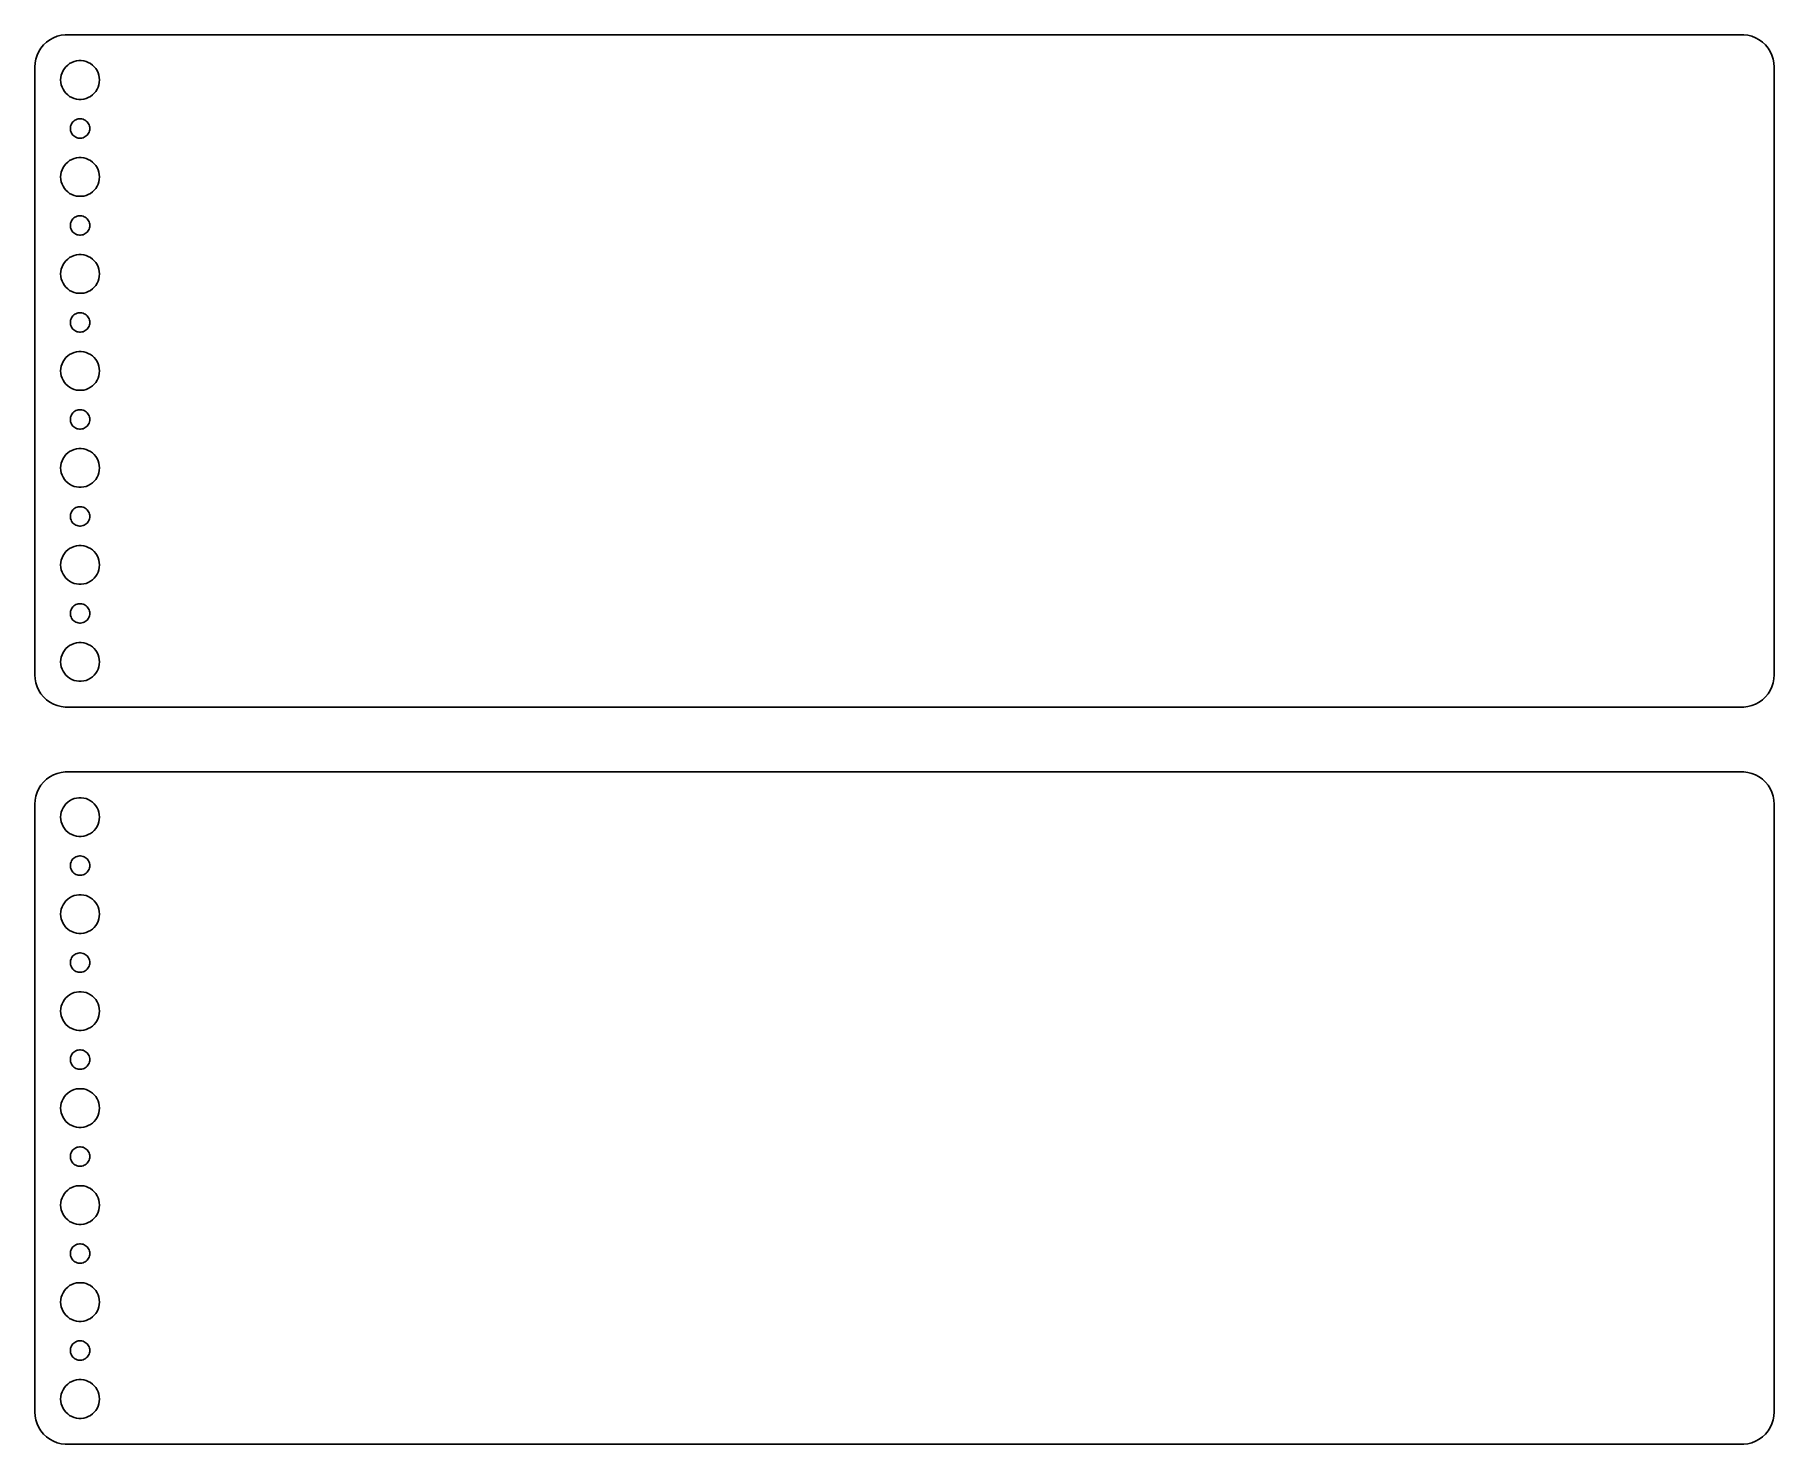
# Model space of a CAD drawing. Header units: metres. Extents: x -134 to 134, y 176 to 394.
import ezdxf

# ---------------------------------------------------------------- set-up
doc = ezdxf.new("R2010")
doc.units = ezdxf.units.M

msp = doc.modelspace()

# ---------------------------------------------------------------- linework, layer by layer
for p, q in [((-132.687, 392.853), (-133.145, 392.423)), ((-132.179, 393.222), (-132.687, 392.853)), ((-131.629, 393.524), (-132.179, 393.222)), ((-131.045, 393.755), (-131.629, 393.524)), ((-130.437, 393.911), (-131.045, 393.755)), ((-129.814, 393.99), (-130.437, 393.911)), ((129.814, 393.99), (-129.814, 393.99)), ((130.437, 393.911), (129.814, 393.99)), ((131.045, 393.755), (130.437, 393.911)), ((131.629, 393.524), (131.045, 393.755)), ((132.179, 393.222), (131.629, 393.524)), ((132.687, 392.853), (132.179, 393.222)), ((133.145, 392.423), (132.687, 392.853)), ((-134.343, 390.243), (-134.461, 389.627)), ((-134.149, 390.841), (-134.343, 390.243)), ((-133.882, 391.409), (-134.149, 390.841)), ((-133.545, 391.939), (-133.882, 391.409)), ((-133.145, 392.423), (-133.545, 391.939)), ((133.545, 391.939), (133.145, 392.423)), ((133.882, 391.409), (133.545, 391.939)), ((134.149, 390.841), (133.882, 391.409)), ((134.343, 390.243), (134.149, 390.841)), ((134.461, 389.627), (134.343, 390.243)), ((-134.461, 389.627), (-134.5, 389)), ((-134.5, 389), (-134.5, 295)), ((-130.5, 387), (-130.476, 387.376)), ((-130.476, 387.376), (-130.406, 387.746)), ((-130.406, 387.746), (-130.289, 388.104)), ((-130.289, 388.104), (-130.129, 388.445)), ((-130.129, 388.445), (-129.927, 388.763)), ((-129.927, 388.763), (-129.687, 389.054)), ((-129.687, 389.054), (-129.412, 389.312)), ((-129.412, 389.312), (-129.107, 389.533)), ((-129.107, 389.533), (-128.777, 389.714)), ((-128.777, 389.714), (-128.427, 389.853)), ((-128.427, 389.853), (-128.062, 389.947)), ((-128.062, 389.947), (-127.688, 389.994)), ((-127.688, 389.994), (-127.312, 389.994)), ((-127.312, 389.994), (-126.938, 389.947)), ((-126.938, 389.947), (-126.573, 389.853)), ((-126.573, 389.853), (-126.223, 389.714)), ((-126.223, 389.714), (-125.893, 389.533)), ((-125.893, 389.533), (-125.588, 389.312)), ((-125.588, 389.312), (-125.313, 389.054)), ((-125.313, 389.054), (-125.073, 388.763)), ((-125.073, 388.763), (-124.871, 388.445)), ((-124.871, 388.445), (-124.711, 388.104)), ((-124.711, 388.104), (-124.594, 387.746)), ((-124.594, 387.746), (-124.524, 387.376)), ((-124.524, 387.376), (-124.5, 387)), ((134.5, 389), (134.461, 389.627)), ((134.5, 295), (134.5, 389)), ((-130.476, 386.624), (-130.5, 387)), ((-130.406, 386.254), (-130.476, 386.624)), ((-130.289, 385.896), (-130.406, 386.254)), ((-130.129, 385.555), (-130.289, 385.896)), ((-129.927, 385.237), (-130.129, 385.555)), ((-129.687, 384.946), (-129.927, 385.237)), ((-129.412, 384.688), (-129.687, 384.946)), ((-129.107, 384.467), (-129.412, 384.688)), ((-125.588, 384.688), (-125.893, 384.467)), ((-125.313, 384.946), (-125.588, 384.688)), ((-125.073, 385.237), (-125.313, 384.946)), ((-124.871, 385.555), (-125.073, 385.237)), ((-124.711, 385.896), (-124.871, 385.555)), ((-124.594, 386.254), (-124.711, 385.896)), ((-124.524, 386.624), (-124.594, 386.254)), ((-124.5, 387), (-124.524, 386.624)), ((-128.777, 384.286), (-129.107, 384.467)), ((-128.427, 384.147), (-128.777, 384.286)), ((-128.062, 384.053), (-128.427, 384.147)), ((-127.688, 384.006), (-128.062, 384.053)), ((-127.312, 384.006), (-127.688, 384.006)), ((-126.938, 384.053), (-127.312, 384.006)), ((-126.573, 384.147), (-126.938, 384.053)), ((-126.223, 384.286), (-126.573, 384.147)), ((-125.893, 384.467), (-126.223, 384.286)), ((-129, 379.5), (-128.988, 379.688)), ((-128.988, 379.312), (-129, 379.5)), ((-128.988, 379.688), (-128.953, 379.873)), ((-128.953, 379.127), (-128.988, 379.312)), ((-128.953, 379.873), (-128.895, 380.052)), ((-128.895, 380.052), (-128.814, 380.223)), ((-128.814, 380.223), (-128.714, 380.382)), ((-128.714, 380.382), (-128.593, 380.527)), ((-128.593, 380.527), (-128.456, 380.656)), ((-128.456, 380.656), (-128.304, 380.766)), ((-128.304, 380.766), (-128.139, 380.857)), ((-128.139, 380.857), (-127.964, 380.927)), ((-127.964, 380.927), (-127.781, 380.973)), ((-127.781, 380.973), (-127.594, 380.997)), ((-127.594, 380.997), (-127.406, 380.997)), ((-127.406, 380.997), (-127.219, 380.973)), ((-127.219, 380.973), (-127.036, 380.927)), ((-127.036, 380.927), (-126.861, 380.857)), ((-126.861, 380.857), (-126.696, 380.766)), ((-126.696, 380.766), (-126.544, 380.656)), ((-126.544, 380.656), (-126.407, 380.527)), ((-126.407, 380.527), (-126.286, 380.382)), ((-126.286, 380.382), (-126.186, 380.223)), ((-126.186, 380.223), (-126.105, 380.052)), ((-126.105, 380.052), (-126.047, 379.873)), ((-126.047, 379.873), (-126.012, 379.688)), ((-126.012, 379.312), (-126.047, 379.127)), ((-126.012, 379.688), (-126, 379.5)), ((-126, 379.5), (-126.012, 379.312)), ((-128.895, 378.948), (-128.953, 379.127)), ((-128.814, 378.777), (-128.895, 378.948)), ((-128.714, 378.618), (-128.814, 378.777)), ((-128.593, 378.473), (-128.714, 378.618)), ((-128.456, 378.344), (-128.593, 378.473)), ((-128.304, 378.234), (-128.456, 378.344)), ((-128.139, 378.143), (-128.304, 378.234)), ((-127.964, 378.073), (-128.139, 378.143)), ((-127.781, 378.027), (-127.964, 378.073)), ((-127.594, 378.003), (-127.781, 378.027)), ((-127.406, 378.003), (-127.594, 378.003)), ((-127.219, 378.027), (-127.406, 378.003)), ((-127.036, 378.073), (-127.219, 378.027)), ((-126.861, 378.143), (-127.036, 378.073)), ((-126.696, 378.234), (-126.861, 378.143)), ((-126.544, 378.344), (-126.696, 378.234)), ((-126.407, 378.473), (-126.544, 378.344)), ((-126.286, 378.618), (-126.407, 378.473)), ((-126.186, 378.777), (-126.286, 378.618)), ((-126.105, 378.948), (-126.186, 378.777)), ((-126.047, 379.127), (-126.105, 378.948)), ((-129.927, 373.763), (-129.687, 374.054)), ((-129.687, 374.054), (-129.412, 374.312)), ((-129.412, 374.312), (-129.107, 374.533)), ((-129.107, 374.533), (-128.777, 374.714)), ((-128.777, 374.714), (-128.427, 374.853)), ((-128.427, 374.853), (-128.062, 374.947)), ((-128.062, 374.947), (-127.688, 374.994)), ((-127.688, 374.994), (-127.312, 374.994)), ((-127.312, 374.994), (-126.938, 374.947)), ((-126.938, 374.947), (-126.573, 374.853)), ((-126.573, 374.853), (-126.223, 374.714)), ((-126.223, 374.714), (-125.893, 374.533)), ((-125.893, 374.533), (-125.588, 374.312)), ((-125.588, 374.312), (-125.313, 374.054)), ((-125.313, 374.054), (-125.073, 373.763)), ((-130.5, 372), (-130.476, 372.376)), ((-130.476, 371.624), (-130.5, 372)), ((-130.476, 372.376), (-130.406, 372.746)), ((-130.406, 371.254), (-130.476, 371.624)), ((-130.406, 372.746), (-130.289, 373.104)), ((-130.289, 370.896), (-130.406, 371.254)), ((-130.289, 373.104), (-130.129, 373.445)), ((-130.129, 373.445), (-129.927, 373.763)), ((-125.073, 373.763), (-124.871, 373.445)), ((-124.871, 373.445), (-124.711, 373.104)), ((-124.711, 373.104), (-124.594, 372.746)), ((-124.594, 371.254), (-124.711, 370.896)), ((-124.594, 372.746), (-124.524, 372.376)), ((-124.524, 371.624), (-124.594, 371.254)), ((-124.524, 372.376), (-124.5, 372)), ((-124.5, 372), (-124.524, 371.624)), ((-130.129, 370.555), (-130.289, 370.896)), ((-129.927, 370.237), (-130.129, 370.555)), ((-129.687, 369.946), (-129.927, 370.237)), ((-129.412, 369.688), (-129.687, 369.946)), ((-129.107, 369.467), (-129.412, 369.688)), ((-128.777, 369.286), (-129.107, 369.467)), ((-128.427, 369.147), (-128.777, 369.286)), ((-128.062, 369.053), (-128.427, 369.147)), ((-127.688, 369.006), (-128.062, 369.053)), ((-127.312, 369.006), (-127.688, 369.006)), ((-126.938, 369.053), (-127.312, 369.006)), ((-126.573, 369.147), (-126.938, 369.053)), ((-126.223, 369.286), (-126.573, 369.147)), ((-125.893, 369.467), (-126.223, 369.286)), ((-125.588, 369.688), (-125.893, 369.467)), ((-125.313, 369.946), (-125.588, 369.688)), ((-125.073, 370.237), (-125.313, 369.946)), ((-124.871, 370.555), (-125.073, 370.237)), ((-124.711, 370.896), (-124.871, 370.555)), ((-128.304, 365.766), (-128.139, 365.857)), ((-128.139, 365.857), (-127.964, 365.927)), ((-127.964, 365.927), (-127.781, 365.973)), ((-127.781, 365.973), (-127.594, 365.997)), ((-127.594, 365.997), (-127.406, 365.997)), ((-127.406, 365.997), (-127.219, 365.973)), ((-127.219, 365.973), (-127.036, 365.927)), ((-127.036, 365.927), (-126.861, 365.857)), ((-126.861, 365.857), (-126.696, 365.766)), ((-129, 364.5), (-128.988, 364.688)), ((-128.988, 364.312), (-129, 364.5)), ((-128.988, 364.688), (-128.953, 364.873)), ((-128.953, 364.127), (-128.988, 364.312)), ((-128.953, 364.873), (-128.895, 365.052)), ((-128.895, 363.948), (-128.953, 364.127)), ((-128.895, 365.052), (-128.814, 365.223)), ((-128.814, 363.777), (-128.895, 363.948)), ((-128.814, 365.223), (-128.714, 365.382)), ((-128.714, 363.618), (-128.814, 363.777)), ((-128.714, 365.382), (-128.593, 365.527)), ((-128.593, 363.473), (-128.714, 363.618)), ((-128.593, 365.527), (-128.456, 365.656)), ((-128.456, 363.344), (-128.593, 363.473)), ((-128.456, 365.656), (-128.304, 365.766)), ((-128.304, 363.234), (-128.456, 363.344)), ((-128.139, 363.143), (-128.304, 363.234)), ((-126.696, 363.234), (-126.861, 363.143)), ((-126.696, 365.766), (-126.544, 365.656)), ((-126.544, 363.344), (-126.696, 363.234)), ((-126.544, 365.656), (-126.407, 365.527)), ((-126.407, 363.473), (-126.544, 363.344)), ((-126.407, 365.527), (-126.286, 365.382)), ((-126.286, 363.618), (-126.407, 363.473)), ((-126.286, 365.382), (-126.186, 365.223)), ((-126.186, 363.777), (-126.286, 363.618)), ((-126.186, 365.223), (-126.105, 365.052)), ((-126.105, 363.948), (-126.186, 363.777)), ((-126.105, 365.052), (-126.047, 364.873)), ((-126.047, 364.127), (-126.105, 363.948)), ((-126.047, 364.873), (-126.012, 364.688)), ((-126.012, 364.312), (-126.047, 364.127)), ((-126.012, 364.688), (-126, 364.5)), ((-126, 364.5), (-126.012, 364.312)), ((-127.964, 363.073), (-128.139, 363.143)), ((-127.781, 363.027), (-127.964, 363.073)), ((-127.594, 363.003), (-127.781, 363.027)), ((-127.406, 363.003), (-127.594, 363.003)), ((-127.219, 363.027), (-127.406, 363.003)), ((-127.036, 363.073), (-127.219, 363.027)), ((-126.861, 363.143), (-127.036, 363.073)), ((-130.406, 357.746), (-130.289, 358.104)), ((-130.289, 358.104), (-130.129, 358.445)), ((-130.129, 358.445), (-129.927, 358.763)), ((-129.927, 358.763), (-129.687, 359.054)), ((-129.687, 359.054), (-129.412, 359.312)), ((-129.412, 359.312), (-129.107, 359.533)), ((-129.107, 359.533), (-128.777, 359.714)), ((-128.777, 359.714), (-128.427, 359.853)), ((-128.427, 359.853), (-128.062, 359.947)), ((-128.062, 359.947), (-127.688, 359.994)), ((-127.688, 359.994), (-127.312, 359.994)), ((-127.312, 359.994), (-126.938, 359.947)), ((-126.938, 359.947), (-126.573, 359.853)), ((-126.573, 359.853), (-126.223, 359.714)), ((-126.223, 359.714), (-125.893, 359.533)), ((-125.893, 359.533), (-125.588, 359.312)), ((-125.588, 359.312), (-125.313, 359.054)), ((-125.313, 359.054), (-125.073, 358.763)), ((-125.073, 358.763), (-124.871, 358.445)), ((-124.871, 358.445), (-124.711, 358.104)), ((-124.711, 358.104), (-124.594, 357.746)), ((-130.5, 357), (-130.476, 357.376)), ((-130.476, 356.624), (-130.5, 357)), ((-130.476, 357.376), (-130.406, 357.746)), ((-130.406, 356.254), (-130.476, 356.624)), ((-130.289, 355.896), (-130.406, 356.254)), ((-130.129, 355.555), (-130.289, 355.896)), ((-129.927, 355.237), (-130.129, 355.555)), ((-129.687, 354.946), (-129.927, 355.237)), ((-125.073, 355.237), (-125.313, 354.946)), ((-124.871, 355.555), (-125.073, 355.237)), ((-124.711, 355.896), (-124.871, 355.555)), ((-124.594, 356.254), (-124.711, 355.896)), ((-124.594, 357.746), (-124.524, 357.376)), ((-124.524, 356.624), (-124.594, 356.254)), ((-124.524, 357.376), (-124.5, 357)), ((-124.5, 357), (-124.524, 356.624)), ((-129.412, 354.688), (-129.687, 354.946)), ((-129.107, 354.467), (-129.412, 354.688)), ((-128.777, 354.286), (-129.107, 354.467)), ((-128.427, 354.147), (-128.777, 354.286)), ((-128.062, 354.053), (-128.427, 354.147)), ((-127.688, 354.006), (-128.062, 354.053)), ((-127.312, 354.006), (-127.688, 354.006)), ((-126.938, 354.053), (-127.312, 354.006)), ((-126.573, 354.147), (-126.938, 354.053)), ((-126.223, 354.286), (-126.573, 354.147)), ((-125.893, 354.467), (-126.223, 354.286)), ((-125.588, 354.688), (-125.893, 354.467)), ((-125.313, 354.946), (-125.588, 354.688)), ((-128.988, 349.688), (-128.953, 349.873)), ((-128.953, 349.873), (-128.895, 350.052)), ((-128.895, 350.052), (-128.814, 350.223)), ((-128.814, 350.223), (-128.714, 350.382)), ((-128.714, 350.382), (-128.593, 350.527)), ((-128.593, 350.527), (-128.456, 350.656)), ((-128.456, 350.656), (-128.304, 350.766)), ((-128.304, 350.766), (-128.139, 350.857)), ((-128.139, 350.857), (-127.964, 350.927)), ((-127.964, 350.927), (-127.781, 350.973)), ((-127.781, 350.973), (-127.594, 350.997)), ((-127.594, 350.997), (-127.406, 350.997)), ((-127.406, 350.997), (-127.219, 350.973)), ((-127.219, 350.973), (-127.036, 350.927)), ((-127.036, 350.927), (-126.861, 350.857)), ((-126.861, 350.857), (-126.696, 350.766)), ((-126.696, 350.766), (-126.544, 350.656)), ((-126.544, 350.656), (-126.407, 350.527)), ((-126.407, 350.527), (-126.286, 350.382)), ((-126.286, 350.382), (-126.186, 350.223)), ((-126.186, 350.223), (-126.105, 350.052)), ((-126.105, 350.052), (-126.047, 349.873)), ((-126.047, 349.873), (-126.012, 349.688)), ((-129, 349.5), (-128.988, 349.688)), ((-128.988, 349.312), (-129, 349.5)), ((-128.953, 349.127), (-128.988, 349.312)), ((-128.895, 348.948), (-128.953, 349.127)), ((-128.814, 348.777), (-128.895, 348.948)), ((-128.714, 348.618), (-128.814, 348.777)), ((-128.593, 348.473), (-128.714, 348.618)), ((-128.456, 348.344), (-128.593, 348.473)), ((-128.304, 348.234), (-128.456, 348.344)), ((-128.139, 348.143), (-128.304, 348.234)), ((-127.964, 348.073), (-128.139, 348.143)), ((-127.781, 348.027), (-127.964, 348.073)), ((-127.594, 348.003), (-127.781, 348.027)), ((-127.406, 348.003), (-127.594, 348.003)), ((-127.219, 348.027), (-127.406, 348.003)), ((-127.036, 348.073), (-127.219, 348.027)), ((-126.861, 348.143), (-127.036, 348.073)), ((-126.696, 348.234), (-126.861, 348.143)), ((-126.544, 348.344), (-126.696, 348.234)), ((-126.407, 348.473), (-126.544, 348.344)), ((-126.286, 348.618), (-126.407, 348.473)), ((-126.186, 348.777), (-126.286, 348.618)), ((-126.105, 348.948), (-126.186, 348.777)), ((-126.047, 349.127), (-126.105, 348.948)), ((-126.012, 349.312), (-126.047, 349.127)), ((-126.012, 349.688), (-126, 349.5)), ((-126, 349.5), (-126.012, 349.312)), ((-129.412, 344.312), (-129.107, 344.533)), ((-129.107, 344.533), (-128.777, 344.714)), ((-128.777, 344.714), (-128.427, 344.853)), ((-128.427, 344.853), (-128.062, 344.947)), ((-128.062, 344.947), (-127.688, 344.994)), ((-127.688, 344.994), (-127.312, 344.994)), ((-127.312, 344.994), (-126.938, 344.947)), ((-126.938, 344.947), (-126.573, 344.853)), ((-126.573, 344.853), (-126.223, 344.714)), ((-126.223, 344.714), (-125.893, 344.533)), ((-125.893, 344.533), (-125.588, 344.312)), ((-130.5, 342), (-130.476, 342.376)), ((-130.476, 341.624), (-130.5, 342)), ((-130.476, 342.376), (-130.406, 342.746)), ((-130.406, 342.746), (-130.289, 343.104)), ((-130.289, 343.104), (-130.129, 343.445)), ((-130.129, 343.445), (-129.927, 343.763)), ((-129.927, 343.763), (-129.687, 344.054)), ((-129.687, 344.054), (-129.412, 344.312)), ((-125.588, 344.312), (-125.313, 344.054)), ((-125.313, 344.054), (-125.073, 343.763)), ((-125.073, 343.763), (-124.871, 343.445)), ((-124.871, 343.445), (-124.711, 343.104)), ((-124.711, 343.104), (-124.594, 342.746)), ((-124.594, 342.746), (-124.524, 342.376)), ((-124.524, 342.376), (-124.5, 342)), ((-124.5, 342), (-124.524, 341.624)), ((-130.406, 341.254), (-130.476, 341.624)), ((-130.289, 340.896), (-130.406, 341.254)), ((-130.129, 340.555), (-130.289, 340.896)), ((-129.927, 340.237), (-130.129, 340.555)), ((-129.687, 339.946), (-129.927, 340.237)), ((-129.412, 339.688), (-129.687, 339.946)), ((-129.107, 339.467), (-129.412, 339.688)), ((-128.777, 339.286), (-129.107, 339.467)), ((-128.427, 339.147), (-128.777, 339.286)), ((-128.062, 339.053), (-128.427, 339.147)), ((-127.688, 339.006), (-128.062, 339.053)), ((-127.312, 339.006), (-127.688, 339.006)), ((-126.938, 339.053), (-127.312, 339.006)), ((-126.573, 339.147), (-126.938, 339.053)), ((-126.223, 339.286), (-126.573, 339.147)), ((-125.893, 339.467), (-126.223, 339.286)), ((-125.588, 339.688), (-125.893, 339.467)), ((-125.313, 339.946), (-125.588, 339.688)), ((-125.073, 340.237), (-125.313, 339.946)), ((-124.871, 340.555), (-125.073, 340.237)), ((-124.711, 340.896), (-124.871, 340.555)), ((-124.594, 341.254), (-124.711, 340.896)), ((-124.524, 341.624), (-124.594, 341.254)), ((-129, 334.5), (-128.988, 334.688)), ((-128.988, 334.312), (-129, 334.5)), ((-128.988, 334.688), (-128.953, 334.873)), ((-128.953, 334.127), (-128.988, 334.312)), ((-128.953, 334.873), (-128.895, 335.052)), ((-128.895, 333.948), (-128.953, 334.127)), ((-128.895, 335.052), (-128.814, 335.223)), ((-128.814, 333.777), (-128.895, 333.948)), ((-128.814, 335.223), (-128.714, 335.382)), ((-128.714, 333.618), (-128.814, 333.777)), ((-128.714, 335.382), (-128.593, 335.527)), ((-128.593, 333.473), (-128.714, 333.618)), ((-128.593, 335.527), (-128.456, 335.656)), ((-128.456, 335.656), (-128.304, 335.766)), ((-128.304, 335.766), (-128.139, 335.857)), ((-128.139, 335.857), (-127.964, 335.927)), ((-127.964, 335.927), (-127.781, 335.973)), ((-127.781, 335.973), (-127.594, 335.997)), ((-127.594, 335.997), (-127.406, 335.997)), ((-127.406, 335.997), (-127.219, 335.973)), ((-127.219, 335.973), (-127.036, 335.927)), ((-127.036, 335.927), (-126.861, 335.857)), ((-126.861, 335.857), (-126.696, 335.766)), ((-126.696, 335.766), (-126.544, 335.656)), ((-126.544, 335.656), (-126.407, 335.527)), ((-126.407, 335.527), (-126.286, 335.382)), ((-126.286, 333.618), (-126.407, 333.473)), ((-126.286, 335.382), (-126.186, 335.223)), ((-126.186, 333.777), (-126.286, 333.618)), ((-126.186, 335.223), (-126.105, 335.052)), ((-126.105, 333.948), (-126.186, 333.777)), ((-126.105, 335.052), (-126.047, 334.873)), ((-126.047, 334.127), (-126.105, 333.948)), ((-126.047, 334.873), (-126.012, 334.688)), ((-126.012, 334.312), (-126.047, 334.127)), ((-126.012, 334.688), (-126, 334.5)), ((-126, 334.5), (-126.012, 334.312)), ((-128.456, 333.344), (-128.593, 333.473)), ((-128.304, 333.234), (-128.456, 333.344)), ((-128.139, 333.143), (-128.304, 333.234)), ((-127.964, 333.073), (-128.139, 333.143)), ((-127.781, 333.027), (-127.964, 333.073)), ((-127.594, 333.003), (-127.781, 333.027)), ((-127.406, 333.003), (-127.594, 333.003)), ((-127.219, 333.027), (-127.406, 333.003)), ((-127.036, 333.073), (-127.219, 333.027)), ((-126.861, 333.143), (-127.036, 333.073)), ((-126.696, 333.234), (-126.861, 333.143)), ((-126.544, 333.344), (-126.696, 333.234)), ((-126.407, 333.473), (-126.544, 333.344)), ((-130.289, 328.104), (-130.129, 328.445)), ((-130.129, 328.445), (-129.927, 328.763)), ((-129.927, 328.763), (-129.687, 329.054)), ((-129.687, 329.054), (-129.412, 329.312)), ((-129.412, 329.312), (-129.107, 329.533)), ((-129.107, 329.533), (-128.777, 329.714)), ((-128.777, 329.714), (-128.427, 329.853)), ((-128.427, 329.853), (-128.062, 329.947)), ((-128.062, 329.947), (-127.688, 329.994)), ((-127.688, 329.994), (-127.312, 329.994)), ((-127.312, 329.994), (-126.938, 329.947)), ((-126.938, 329.947), (-126.573, 329.853)), ((-126.573, 329.853), (-126.223, 329.714)), ((-126.223, 329.714), (-125.893, 329.533)), ((-125.893, 329.533), (-125.588, 329.312)), ((-125.588, 329.312), (-125.313, 329.054)), ((-125.313, 329.054), (-125.073, 328.763)), ((-125.073, 328.763), (-124.871, 328.445)), ((-124.871, 328.445), (-124.711, 328.104)), ((-130.5, 327), (-130.476, 327.376)), ((-130.476, 326.624), (-130.5, 327)), ((-130.476, 327.376), (-130.406, 327.746)), ((-130.406, 326.254), (-130.476, 326.624)), ((-130.406, 327.746), (-130.289, 328.104)), ((-130.289, 325.896), (-130.406, 326.254)), ((-130.129, 325.555), (-130.289, 325.896)), ((-129.927, 325.237), (-130.129, 325.555)), ((-124.871, 325.555), (-125.073, 325.237)), ((-124.711, 325.896), (-124.871, 325.555)), ((-124.711, 328.104), (-124.594, 327.746)), ((-124.594, 326.254), (-124.711, 325.896)), ((-124.594, 327.746), (-124.524, 327.376)), ((-124.524, 326.624), (-124.594, 326.254)), ((-124.524, 327.376), (-124.5, 327)), ((-124.5, 327), (-124.524, 326.624)), ((-129.687, 324.946), (-129.927, 325.237)), ((-129.412, 324.688), (-129.687, 324.946)), ((-129.107, 324.467), (-129.412, 324.688)), ((-128.777, 324.286), (-129.107, 324.467)), ((-128.427, 324.147), (-128.777, 324.286)), ((-128.062, 324.053), (-128.427, 324.147)), ((-127.688, 324.006), (-128.062, 324.053)), ((-127.312, 324.006), (-127.688, 324.006)), ((-126.938, 324.053), (-127.312, 324.006)), ((-126.573, 324.147), (-126.938, 324.053)), ((-126.223, 324.286), (-126.573, 324.147)), ((-125.893, 324.467), (-126.223, 324.286)), ((-125.588, 324.688), (-125.893, 324.467)), ((-125.313, 324.946), (-125.588, 324.688)), ((-125.073, 325.237), (-125.313, 324.946)), ((-128.895, 320.052), (-128.814, 320.223)), ((-128.814, 320.223), (-128.714, 320.382)), ((-128.714, 320.382), (-128.593, 320.527)), ((-128.593, 320.527), (-128.456, 320.656)), ((-128.456, 320.656), (-128.304, 320.766)), ((-128.304, 320.766), (-128.139, 320.857)), ((-128.139, 320.857), (-127.964, 320.927)), ((-127.964, 320.927), (-127.781, 320.973)), ((-127.781, 320.973), (-127.594, 320.997)), ((-127.594, 320.997), (-127.406, 320.997)), ((-127.406, 320.997), (-127.219, 320.973)), ((-127.219, 320.973), (-127.036, 320.927)), ((-127.036, 320.927), (-126.861, 320.857)), ((-126.861, 320.857), (-126.696, 320.766)), ((-126.696, 320.766), (-126.544, 320.656)), ((-126.544, 320.656), (-126.407, 320.527)), ((-126.407, 320.527), (-126.286, 320.382)), ((-126.286, 320.382), (-126.186, 320.223)), ((-126.186, 320.223), (-126.105, 320.052)), ((-129, 319.5), (-128.988, 319.688)), ((-128.988, 319.312), (-129, 319.5)), ((-128.988, 319.688), (-128.953, 319.873)), ((-128.953, 319.127), (-128.988, 319.312)), ((-128.953, 319.873), (-128.895, 320.052)), ((-128.895, 318.948), (-128.953, 319.127)), ((-128.814, 318.777), (-128.895, 318.948)), ((-128.714, 318.618), (-128.814, 318.777)), ((-128.593, 318.473), (-128.714, 318.618)), ((-128.456, 318.344), (-128.593, 318.473)), ((-128.304, 318.234), (-128.456, 318.344)), ((-128.139, 318.143), (-128.304, 318.234)), ((-127.964, 318.073), (-128.139, 318.143)), ((-127.781, 318.027), (-127.964, 318.073)), ((-127.594, 318.003), (-127.781, 318.027)), ((-127.406, 318.003), (-127.594, 318.003)), ((-127.219, 318.027), (-127.406, 318.003)), ((-127.036, 318.073), (-127.219, 318.027)), ((-126.861, 318.143), (-127.036, 318.073)), ((-126.696, 318.234), (-126.861, 318.143)), ((-126.544, 318.344), (-126.696, 318.234)), ((-126.407, 318.473), (-126.544, 318.344)), ((-126.286, 318.618), (-126.407, 318.473)), ((-126.186, 318.777), (-126.286, 318.618)), ((-126.105, 318.948), (-126.186, 318.777)), ((-126.105, 320.052), (-126.047, 319.873)), ((-126.047, 319.127), (-126.105, 318.948)), ((-126.047, 319.873), (-126.012, 319.688)), ((-126.012, 319.312), (-126.047, 319.127)), ((-126.012, 319.688), (-126, 319.5)), ((-126, 319.5), (-126.012, 319.312)), ((-128.777, 314.714), (-128.427, 314.853)), ((-128.427, 314.853), (-128.062, 314.947)), ((-128.062, 314.947), (-127.688, 314.994)), ((-127.688, 314.994), (-127.312, 314.994)), ((-127.312, 314.994), (-126.938, 314.947)), ((-126.938, 314.947), (-126.573, 314.853)), ((-126.573, 314.853), (-126.223, 314.714)), ((-130.5, 312), (-130.476, 312.376)), ((-130.476, 312.376), (-130.406, 312.746)), ((-130.406, 312.746), (-130.289, 313.104)), ((-130.289, 313.104), (-130.129, 313.445)), ((-130.129, 313.445), (-129.927, 313.763)), ((-129.927, 313.763), (-129.687, 314.054)), ((-129.687, 314.054), (-129.412, 314.312)), ((-129.412, 314.312), (-129.107, 314.533)), ((-129.107, 314.533), (-128.777, 314.714)), ((-126.223, 314.714), (-125.893, 314.533)), ((-125.893, 314.533), (-125.588, 314.312)), ((-125.588, 314.312), (-125.313, 314.054)), ((-125.313, 314.054), (-125.073, 313.763)), ((-125.073, 313.763), (-124.871, 313.445)), ((-124.871, 313.445), (-124.711, 313.104)), ((-124.711, 313.104), (-124.594, 312.746)), ((-124.594, 312.746), (-124.524, 312.376)), ((-124.524, 312.376), (-124.5, 312)), ((-130.476, 311.624), (-130.5, 312)), ((-130.406, 311.254), (-130.476, 311.624)), ((-130.289, 310.896), (-130.406, 311.254)), ((-130.129, 310.555), (-130.289, 310.896)), ((-129.927, 310.237), (-130.129, 310.555)), ((-129.687, 309.946), (-129.927, 310.237)), ((-129.412, 309.688), (-129.687, 309.946)), ((-129.107, 309.467), (-129.412, 309.688)), ((-128.777, 309.286), (-129.107, 309.467)), ((-125.893, 309.467), (-126.223, 309.286)), ((-125.588, 309.688), (-125.893, 309.467)), ((-125.313, 309.946), (-125.588, 309.688)), ((-125.073, 310.237), (-125.313, 309.946)), ((-124.871, 310.555), (-125.073, 310.237)), ((-124.711, 310.896), (-124.871, 310.555)), ((-124.594, 311.254), (-124.711, 310.896)), ((-124.524, 311.624), (-124.594, 311.254)), ((-124.5, 312), (-124.524, 311.624)), ((-128.427, 309.147), (-128.777, 309.286)), ((-128.062, 309.053), (-128.427, 309.147)), ((-127.688, 309.006), (-128.062, 309.053)), ((-127.312, 309.006), (-127.688, 309.006)), ((-126.938, 309.053), (-127.312, 309.006)), ((-126.573, 309.147), (-126.938, 309.053)), ((-126.223, 309.286), (-126.573, 309.147)), ((-129, 304.5), (-128.988, 304.688)), ((-128.988, 304.312), (-129, 304.5)), ((-128.988, 304.688), (-128.953, 304.873)), ((-128.953, 304.127), (-128.988, 304.312)), ((-128.953, 304.873), (-128.895, 305.052)), ((-128.895, 303.948), (-128.953, 304.127)), ((-128.895, 305.052), (-128.814, 305.223)), ((-128.814, 305.223), (-128.714, 305.382)), ((-128.714, 305.382), (-128.593, 305.527)), ((-128.593, 305.527), (-128.456, 305.656)), ((-128.456, 305.656), (-128.304, 305.766)), ((-128.304, 305.766), (-128.139, 305.857)), ((-128.139, 305.857), (-127.964, 305.927)), ((-127.964, 305.927), (-127.781, 305.973)), ((-127.781, 305.973), (-127.594, 305.997)), ((-127.594, 305.997), (-127.406, 305.997)), ((-127.406, 305.997), (-127.219, 305.973)), ((-127.219, 305.973), (-127.036, 305.927)), ((-127.036, 305.927), (-126.861, 305.857)), ((-126.861, 305.857), (-126.696, 305.766)), ((-126.696, 305.766), (-126.544, 305.656)), ((-126.544, 305.656), (-126.407, 305.527)), ((-126.407, 305.527), (-126.286, 305.382)), ((-126.286, 305.382), (-126.186, 305.223)), ((-126.186, 305.223), (-126.105, 305.052)), ((-126.105, 305.052), (-126.047, 304.873)), ((-126.047, 304.127), (-126.105, 303.948)), ((-126.047, 304.873), (-126.012, 304.688)), ((-126.012, 304.312), (-126.047, 304.127)), ((-126.012, 304.688), (-126, 304.5)), ((-126, 304.5), (-126.012, 304.312)), ((-128.814, 303.777), (-128.895, 303.948)), ((-128.714, 303.618), (-128.814, 303.777)), ((-128.593, 303.473), (-128.714, 303.618)), ((-128.456, 303.344), (-128.593, 303.473)), ((-128.304, 303.234), (-128.456, 303.344)), ((-128.139, 303.143), (-128.304, 303.234)), ((-127.964, 303.073), (-128.139, 303.143)), ((-127.781, 303.027), (-127.964, 303.073)), ((-127.594, 303.003), (-127.781, 303.027)), ((-127.406, 303.003), (-127.594, 303.003)), ((-127.219, 303.027), (-127.406, 303.003)), ((-127.036, 303.073), (-127.219, 303.027)), ((-126.861, 303.143), (-127.036, 303.073)), ((-126.696, 303.234), (-126.861, 303.143)), ((-126.544, 303.344), (-126.696, 303.234)), ((-126.407, 303.473), (-126.544, 303.344)), ((-126.286, 303.618), (-126.407, 303.473)), ((-126.186, 303.777), (-126.286, 303.618)), ((-126.105, 303.948), (-126.186, 303.777)), ((-130.129, 298.445), (-129.927, 298.763)), ((-129.927, 298.763), (-129.687, 299.054)), ((-129.687, 299.054), (-129.412, 299.312)), ((-129.412, 299.312), (-129.107, 299.533)), ((-129.107, 299.533), (-128.777, 299.714)), ((-128.777, 299.714), (-128.427, 299.853)), ((-128.427, 299.853), (-128.062, 299.947)), ((-128.062, 299.947), (-127.688, 299.994)), ((-127.688, 299.994), (-127.312, 299.994)), ((-127.312, 299.994), (-126.938, 299.947)), ((-126.938, 299.947), (-126.573, 299.853)), ((-126.573, 299.853), (-126.223, 299.714)), ((-126.223, 299.714), (-125.893, 299.533)), ((-125.893, 299.533), (-125.588, 299.312)), ((-125.588, 299.312), (-125.313, 299.054)), ((-125.313, 299.054), (-125.073, 298.763)), ((-125.073, 298.763), (-124.871, 298.445)), ((-130.5, 297), (-130.476, 297.376)), ((-130.476, 296.624), (-130.5, 297)), ((-130.476, 297.376), (-130.406, 297.746)), ((-130.406, 296.254), (-130.476, 296.624)), ((-130.406, 297.746), (-130.289, 298.104)), ((-130.289, 295.896), (-130.406, 296.254)), ((-130.289, 298.104), (-130.129, 298.445)), ((-124.871, 298.445), (-124.711, 298.104)), ((-124.711, 298.104), (-124.594, 297.746)), ((-124.594, 296.254), (-124.711, 295.896)), ((-124.594, 297.746), (-124.524, 297.376)), ((-124.524, 296.624), (-124.594, 296.254)), ((-124.524, 297.376), (-124.5, 297)), ((-124.5, 297), (-124.524, 296.624)), ((-134.5, 295), (-134.461, 294.373)), ((-134.461, 294.373), (-134.343, 293.757)), ((-134.343, 293.757), (-134.149, 293.159)), ((-130.129, 295.555), (-130.289, 295.896)), ((-129.927, 295.237), (-130.129, 295.555)), ((-129.687, 294.946), (-129.927, 295.237)), ((-129.412, 294.688), (-129.687, 294.946)), ((-129.107, 294.467), (-129.412, 294.688)), ((-128.777, 294.286), (-129.107, 294.467)), ((-128.427, 294.147), (-128.777, 294.286)), ((-128.062, 294.053), (-128.427, 294.147)), ((-127.688, 294.006), (-128.062, 294.053)), ((-127.312, 294.006), (-127.688, 294.006)), ((-126.938, 294.053), (-127.312, 294.006)), ((-126.573, 294.147), (-126.938, 294.053)), ((-126.223, 294.286), (-126.573, 294.147)), ((-125.893, 294.467), (-126.223, 294.286)), ((-125.588, 294.688), (-125.893, 294.467)), ((-125.313, 294.946), (-125.588, 294.688)), ((-125.073, 295.237), (-125.313, 294.946)), ((-124.871, 295.555), (-125.073, 295.237)), ((-124.711, 295.896), (-124.871, 295.555)), ((134.149, 293.159), (134.343, 293.757)), ((134.343, 293.757), (134.461, 294.373)), ((134.461, 294.373), (134.5, 295)), ((-134.149, 293.159), (-133.882, 292.591)), ((-133.882, 292.591), (-133.545, 292.061)), ((-133.545, 292.061), (-133.145, 291.577)), ((-133.145, 291.577), (-132.687, 291.147)), ((-132.687, 291.147), (-132.179, 290.778)), ((-132.179, 290.778), (-131.629, 290.476)), ((131.629, 290.476), (132.179, 290.778)), ((132.179, 290.778), (132.687, 291.147)), ((132.687, 291.147), (133.145, 291.577)), ((133.145, 291.577), (133.545, 292.061)), ((133.545, 292.061), (133.882, 292.591)), ((133.882, 292.591), (134.149, 293.159)), ((-131.629, 290.476), (-131.045, 290.245)), ((-131.045, 290.245), (-130.437, 290.089)), ((-130.437, 290.089), (-129.814, 290.01)), ((-129.814, 290.01), (129.814, 290.01)), ((129.814, 290.01), (130.437, 290.089)), ((130.437, 290.089), (131.045, 290.245)), ((131.045, 290.245), (131.629, 290.476)), ((-130.437, 279.911), (-131.045, 279.755)), ((-129.814, 279.99), (-130.437, 279.911)), ((129.814, 279.99), (-129.814, 279.99)), ((130.437, 279.911), (129.814, 279.99)), ((131.045, 279.755), (130.437, 279.911)), ((-133.882, 277.409), (-134.149, 276.841)), ((-133.545, 277.939), (-133.882, 277.409)), ((-133.145, 278.423), (-133.545, 277.939)), ((-132.687, 278.853), (-133.145, 278.423)), ((-132.179, 279.222), (-132.687, 278.853)), ((-131.629, 279.524), (-132.179, 279.222)), ((-131.045, 279.755), (-131.629, 279.524)), ((131.629, 279.524), (131.045, 279.755)), ((132.179, 279.222), (131.629, 279.524)), ((132.687, 278.853), (132.179, 279.222)), ((133.145, 278.423), (132.687, 278.853)), ((133.545, 277.939), (133.145, 278.423)), ((133.882, 277.409), (133.545, 277.939)), ((134.149, 276.841), (133.882, 277.409)), ((-134.461, 275.627), (-134.5, 275)), ((-134.5, 275), (-134.5, 181)), ((-134.343, 276.243), (-134.461, 275.627)), ((-134.149, 276.841), (-134.343, 276.243)), ((-130.289, 274.104), (-130.129, 274.445)), ((-130.129, 274.445), (-129.927, 274.763)), ((-129.927, 274.763), (-129.687, 275.054)), ((-129.687, 275.054), (-129.412, 275.312)), ((-129.412, 275.312), (-129.107, 275.533)), ((-129.107, 275.533), (-128.777, 275.714)), ((-128.777, 275.714), (-128.427, 275.853)), ((-128.427, 275.853), (-128.062, 275.947)), ((-128.062, 275.947), (-127.688, 275.994)), ((-127.688, 275.994), (-127.312, 275.994)), ((-127.312, 275.994), (-126.938, 275.947)), ((-126.938, 275.947), (-126.573, 275.853)), ((-126.573, 275.853), (-126.223, 275.714)), ((-126.223, 275.714), (-125.893, 275.533)), ((-125.893, 275.533), (-125.588, 275.312)), ((-125.588, 275.312), (-125.313, 275.054)), ((-125.313, 275.054), (-125.073, 274.763)), ((-125.073, 274.763), (-124.871, 274.445)), ((-124.871, 274.445), (-124.711, 274.104)), ((134.343, 276.243), (134.149, 276.841)), ((134.461, 275.627), (134.343, 276.243)), ((134.5, 275), (134.461, 275.627)), ((134.5, 181), (134.5, 275)), ((-130.5, 273), (-130.476, 273.376)), ((-130.476, 272.624), (-130.5, 273)), ((-130.476, 273.376), (-130.406, 273.746)), ((-130.406, 272.254), (-130.476, 272.624)), ((-130.406, 273.746), (-130.289, 274.104)), ((-130.289, 271.896), (-130.406, 272.254)), ((-130.129, 271.555), (-130.289, 271.896)), ((-124.711, 271.896), (-124.871, 271.555)), ((-124.711, 274.104), (-124.594, 273.746)), ((-124.594, 272.254), (-124.711, 271.896)), ((-124.594, 273.746), (-124.524, 273.376)), ((-124.524, 272.624), (-124.594, 272.254)), ((-124.524, 273.376), (-124.5, 273)), ((-124.5, 273), (-124.524, 272.624)), ((-129.927, 271.237), (-130.129, 271.555)), ((-129.687, 270.946), (-129.927, 271.237)), ((-129.412, 270.688), (-129.687, 270.946)), ((-129.107, 270.467), (-129.412, 270.688)), ((-128.777, 270.286), (-129.107, 270.467)), ((-128.427, 270.147), (-128.777, 270.286)), ((-128.062, 270.053), (-128.427, 270.147)), ((-127.688, 270.006), (-128.062, 270.053)), ((-127.312, 270.006), (-127.688, 270.006)), ((-126.938, 270.053), (-127.312, 270.006)), ((-126.573, 270.147), (-126.938, 270.053)), ((-126.223, 270.286), (-126.573, 270.147)), ((-125.893, 270.467), (-126.223, 270.286)), ((-125.588, 270.688), (-125.893, 270.467)), ((-125.313, 270.946), (-125.588, 270.688)), ((-125.073, 271.237), (-125.313, 270.946)), ((-124.871, 271.555), (-125.073, 271.237)), ((-128.814, 266.223), (-128.714, 266.382)), ((-128.714, 266.382), (-128.593, 266.527)), ((-128.593, 266.527), (-128.456, 266.656)), ((-128.456, 266.656), (-128.304, 266.766)), ((-128.304, 266.766), (-128.139, 266.857)), ((-128.139, 266.857), (-127.964, 266.927)), ((-127.964, 266.927), (-127.781, 266.973)), ((-127.781, 266.973), (-127.594, 266.997)), ((-127.594, 266.997), (-127.406, 266.997)), ((-127.406, 266.997), (-127.219, 266.973)), ((-127.219, 266.973), (-127.036, 266.927)), ((-127.036, 266.927), (-126.861, 266.857)), ((-126.861, 266.857), (-126.696, 266.766)), ((-126.696, 266.766), (-126.544, 266.656)), ((-126.544, 266.656), (-126.407, 266.527)), ((-126.407, 266.527), (-126.286, 266.382)), ((-126.286, 266.382), (-126.186, 266.223)), ((-129, 265.5), (-128.988, 265.688)), ((-128.988, 265.312), (-129, 265.5)), ((-128.988, 265.688), (-128.953, 265.873)), ((-128.953, 265.127), (-128.988, 265.312)), ((-128.953, 265.873), (-128.895, 266.052)), ((-128.895, 264.948), (-128.953, 265.127)), ((-128.895, 266.052), (-128.814, 266.223)), ((-128.814, 264.777), (-128.895, 264.948)), ((-128.714, 264.618), (-128.814, 264.777)), ((-128.593, 264.473), (-128.714, 264.618)), ((-128.456, 264.344), (-128.593, 264.473)), ((-128.304, 264.234), (-128.456, 264.344)), ((-128.139, 264.143), (-128.304, 264.234)), ((-127.964, 264.073), (-128.139, 264.143)), ((-127.781, 264.027), (-127.964, 264.073)), ((-127.594, 264.003), (-127.781, 264.027)), ((-127.406, 264.003), (-127.594, 264.003)), ((-127.219, 264.027), (-127.406, 264.003)), ((-127.036, 264.073), (-127.219, 264.027)), ((-126.861, 264.143), (-127.036, 264.073)), ((-126.696, 264.234), (-126.861, 264.143)), ((-126.544, 264.344), (-126.696, 264.234)), ((-126.407, 264.473), (-126.544, 264.344)), ((-126.286, 264.618), (-126.407, 264.473)), ((-126.186, 264.777), (-126.286, 264.618)), ((-126.186, 266.223), (-126.105, 266.052)), ((-126.105, 264.948), (-126.186, 264.777)), ((-126.105, 266.052), (-126.047, 265.873)), ((-126.047, 265.127), (-126.105, 264.948)), ((-126.047, 265.873), (-126.012, 265.688)), ((-126.012, 265.312), (-126.047, 265.127)), ((-126.012, 265.688), (-126, 265.5)), ((-126, 265.5), (-126.012, 265.312)), ((-128.427, 260.853), (-128.062, 260.947)), ((-128.062, 260.947), (-127.688, 260.994)), ((-127.688, 260.994), (-127.312, 260.994)), ((-127.312, 260.994), (-126.938, 260.947)), ((-126.938, 260.947), (-126.573, 260.853)), ((-130.5, 258), (-130.476, 258.376)), ((-130.476, 258.376), (-130.406, 258.746)), ((-130.406, 258.746), (-130.289, 259.104)), ((-130.289, 259.104), (-130.129, 259.445)), ((-130.129, 259.445), (-129.927, 259.763)), ((-129.927, 259.763), (-129.687, 260.054)), ((-129.687, 260.054), (-129.412, 260.312)), ((-129.412, 260.312), (-129.107, 260.533)), ((-129.107, 260.533), (-128.777, 260.714)), ((-128.777, 260.714), (-128.427, 260.853)), ((-126.573, 260.853), (-126.223, 260.714)), ((-126.223, 260.714), (-125.893, 260.533)), ((-125.893, 260.533), (-125.588, 260.312)), ((-125.588, 260.312), (-125.313, 260.054)), ((-125.313, 260.054), (-125.073, 259.763)), ((-125.073, 259.763), (-124.871, 259.445)), ((-124.871, 259.445), (-124.711, 259.104)), ((-124.711, 259.104), (-124.594, 258.746)), ((-124.594, 258.746), (-124.524, 258.376)), ((-124.524, 258.376), (-124.5, 258)), ((-130.476, 257.624), (-130.5, 258)), ((-130.406, 257.254), (-130.476, 257.624)), ((-130.289, 256.896), (-130.406, 257.254)), ((-130.129, 256.555), (-130.289, 256.896)), ((-129.927, 256.237), (-130.129, 256.555)), ((-129.687, 255.946), (-129.927, 256.237)), ((-129.412, 255.688), (-129.687, 255.946)), ((-129.107, 255.467), (-129.412, 255.688)), ((-125.588, 255.688), (-125.893, 255.467)), ((-125.313, 255.946), (-125.588, 255.688)), ((-125.073, 256.237), (-125.313, 255.946)), ((-124.871, 256.555), (-125.073, 256.237)), ((-124.711, 256.896), (-124.871, 256.555)), ((-124.594, 257.254), (-124.711, 256.896)), ((-124.524, 257.624), (-124.594, 257.254)), ((-124.5, 258), (-124.524, 257.624)), ((-128.777, 255.286), (-129.107, 255.467)), ((-128.427, 255.147), (-128.777, 255.286)), ((-128.062, 255.053), (-128.427, 255.147)), ((-127.688, 255.006), (-128.062, 255.053)), ((-127.312, 255.006), (-127.688, 255.006)), ((-126.938, 255.053), (-127.312, 255.006)), ((-126.573, 255.147), (-126.938, 255.053)), ((-126.223, 255.286), (-126.573, 255.147)), ((-125.893, 255.467), (-126.223, 255.286)), ((-129, 250.5), (-128.988, 250.688)), ((-128.988, 250.312), (-129, 250.5)), ((-128.988, 250.688), (-128.953, 250.873)), ((-128.953, 250.127), (-128.988, 250.312)), ((-128.953, 250.873), (-128.895, 251.052)), ((-128.895, 251.052), (-128.814, 251.223)), ((-128.814, 251.223), (-128.714, 251.382)), ((-128.714, 251.382), (-128.593, 251.527)), ((-128.593, 251.527), (-128.456, 251.656)), ((-128.456, 251.656), (-128.304, 251.766)), ((-128.304, 251.766), (-128.139, 251.857)), ((-128.139, 251.857), (-127.964, 251.927)), ((-127.964, 251.927), (-127.781, 251.973)), ((-127.781, 251.973), (-127.594, 251.997)), ((-127.594, 251.997), (-127.406, 251.997)), ((-127.406, 251.997), (-127.219, 251.973)), ((-127.219, 251.973), (-127.036, 251.927)), ((-127.036, 251.927), (-126.861, 251.857)), ((-126.861, 251.857), (-126.696, 251.766)), ((-126.696, 251.766), (-126.544, 251.656)), ((-126.544, 251.656), (-126.407, 251.527)), ((-126.407, 251.527), (-126.286, 251.382)), ((-126.286, 251.382), (-126.186, 251.223)), ((-126.186, 251.223), (-126.105, 251.052)), ((-126.105, 251.052), (-126.047, 250.873)), ((-126.047, 250.873), (-126.012, 250.688)), ((-126.012, 250.312), (-126.047, 250.127)), ((-126.012, 250.688), (-126, 250.5)), ((-126, 250.5), (-126.012, 250.312)), ((-128.895, 249.948), (-128.953, 250.127)), ((-128.814, 249.777), (-128.895, 249.948)), ((-128.714, 249.618), (-128.814, 249.777)), ((-128.593, 249.473), (-128.714, 249.618)), ((-128.456, 249.344), (-128.593, 249.473)), ((-128.304, 249.234), (-128.456, 249.344)), ((-128.139, 249.143), (-128.304, 249.234)), ((-127.964, 249.073), (-128.139, 249.143)), ((-127.781, 249.027), (-127.964, 249.073)), ((-127.594, 249.003), (-127.781, 249.027)), ((-127.406, 249.003), (-127.594, 249.003)), ((-127.219, 249.027), (-127.406, 249.003)), ((-127.036, 249.073), (-127.219, 249.027)), ((-126.861, 249.143), (-127.036, 249.073)), ((-126.696, 249.234), (-126.861, 249.143)), ((-126.544, 249.344), (-126.696, 249.234)), ((-126.407, 249.473), (-126.544, 249.344)), ((-126.286, 249.618), (-126.407, 249.473)), ((-126.186, 249.777), (-126.286, 249.618)), ((-126.105, 249.948), (-126.186, 249.777)), ((-126.047, 250.127), (-126.105, 249.948)), ((-129.927, 244.763), (-129.687, 245.054)), ((-129.687, 245.054), (-129.412, 245.312)), ((-129.412, 245.312), (-129.107, 245.533)), ((-129.107, 245.533), (-128.777, 245.714)), ((-128.777, 245.714), (-128.427, 245.853)), ((-128.427, 245.853), (-128.062, 245.947)), ((-128.062, 245.947), (-127.688, 245.994)), ((-127.688, 245.994), (-127.312, 245.994)), ((-127.312, 245.994), (-126.938, 245.947)), ((-126.938, 245.947), (-126.573, 245.853)), ((-126.573, 245.853), (-126.223, 245.714)), ((-126.223, 245.714), (-125.893, 245.533)), ((-125.893, 245.533), (-125.588, 245.312)), ((-125.588, 245.312), (-125.313, 245.054)), ((-125.313, 245.054), (-125.073, 244.763)), ((-130.5, 243), (-130.476, 243.376)), ((-130.476, 242.624), (-130.5, 243)), ((-130.476, 243.376), (-130.406, 243.746)), ((-130.406, 242.254), (-130.476, 242.624)), ((-130.406, 243.746), (-130.289, 244.104)), ((-130.289, 241.896), (-130.406, 242.254)), ((-130.289, 244.104), (-130.129, 244.445)), ((-130.129, 244.445), (-129.927, 244.763)), ((-125.073, 244.763), (-124.871, 244.445)), ((-124.871, 244.445), (-124.711, 244.104)), ((-124.711, 244.104), (-124.594, 243.746)), ((-124.594, 242.254), (-124.711, 241.896)), ((-124.594, 243.746), (-124.524, 243.376)), ((-124.524, 242.624), (-124.594, 242.254)), ((-124.524, 243.376), (-124.5, 243)), ((-124.5, 243), (-124.524, 242.624)), ((-130.129, 241.555), (-130.289, 241.896)), ((-129.927, 241.237), (-130.129, 241.555)), ((-129.687, 240.946), (-129.927, 241.237)), ((-129.412, 240.688), (-129.687, 240.946)), ((-129.107, 240.467), (-129.412, 240.688)), ((-128.777, 240.286), (-129.107, 240.467)), ((-128.427, 240.147), (-128.777, 240.286)), ((-128.062, 240.053), (-128.427, 240.147)), ((-127.688, 240.006), (-128.062, 240.053)), ((-127.312, 240.006), (-127.688, 240.006)), ((-126.938, 240.053), (-127.312, 240.006)), ((-126.573, 240.147), (-126.938, 240.053)), ((-126.223, 240.286), (-126.573, 240.147)), ((-125.893, 240.467), (-126.223, 240.286)), ((-125.588, 240.688), (-125.893, 240.467)), ((-125.313, 240.946), (-125.588, 240.688)), ((-125.073, 241.237), (-125.313, 240.946)), ((-124.871, 241.555), (-125.073, 241.237)), ((-124.711, 241.896), (-124.871, 241.555)), ((-128.456, 236.656), (-128.304, 236.766)), ((-128.304, 236.766), (-128.139, 236.857)), ((-128.139, 236.857), (-127.964, 236.927)), ((-127.964, 236.927), (-127.781, 236.973)), ((-127.781, 236.973), (-127.594, 236.997)), ((-127.594, 236.997), (-127.406, 236.997)), ((-127.406, 236.997), (-127.219, 236.973)), ((-127.219, 236.973), (-127.036, 236.927)), ((-127.036, 236.927), (-126.861, 236.857)), ((-126.861, 236.857), (-126.696, 236.766)), ((-126.696, 236.766), (-126.544, 236.656)), ((-129, 235.5), (-128.988, 235.688)), ((-128.988, 235.312), (-129, 235.5)), ((-128.988, 235.688), (-128.953, 235.873)), ((-128.953, 235.127), (-128.988, 235.312)), ((-128.953, 235.873), (-128.895, 236.052)), ((-128.895, 234.948), (-128.953, 235.127)), ((-128.895, 236.052), (-128.814, 236.223)), ((-128.814, 234.777), (-128.895, 234.948)), ((-128.814, 236.223), (-128.714, 236.382)), ((-128.714, 234.618), (-128.814, 234.777)), ((-128.714, 236.382), (-128.593, 236.527)), ((-128.593, 234.473), (-128.714, 234.618)), ((-128.593, 236.527), (-128.456, 236.656)), ((-128.456, 234.344), (-128.593, 234.473)), ((-128.304, 234.234), (-128.456, 234.344)), ((-128.139, 234.143), (-128.304, 234.234)), ((-127.964, 234.073), (-128.139, 234.143)), ((-127.781, 234.027), (-127.964, 234.073)), ((-127.036, 234.073), (-127.219, 234.027)), ((-126.861, 234.143), (-127.036, 234.073)), ((-126.696, 234.234), (-126.861, 234.143)), ((-126.544, 234.344), (-126.696, 234.234)), ((-126.544, 236.656), (-126.407, 236.527)), ((-126.407, 234.473), (-126.544, 234.344)), ((-126.407, 236.527), (-126.286, 236.382)), ((-126.286, 234.618), (-126.407, 234.473)), ((-126.286, 236.382), (-126.186, 236.223)), ((-126.186, 234.777), (-126.286, 234.618)), ((-126.186, 236.223), (-126.105, 236.052)), ((-126.105, 234.948), (-126.186, 234.777)), ((-126.105, 236.052), (-126.047, 235.873)), ((-126.047, 235.127), (-126.105, 234.948)), ((-126.047, 235.873), (-126.012, 235.688)), ((-126.012, 235.312), (-126.047, 235.127)), ((-126.012, 235.688), (-126, 235.5)), ((-126, 235.5), (-126.012, 235.312)), ((-127.594, 234.003), (-127.781, 234.027)), ((-127.406, 234.003), (-127.594, 234.003)), ((-127.219, 234.027), (-127.406, 234.003)), ((-130.476, 228.376), (-130.406, 228.746)), ((-130.406, 228.746), (-130.289, 229.104)), ((-130.289, 229.104), (-130.129, 229.445)), ((-130.129, 229.445), (-129.927, 229.763)), ((-129.927, 229.763), (-129.687, 230.054)), ((-129.687, 230.054), (-129.412, 230.312)), ((-129.412, 230.312), (-129.107, 230.533)), ((-129.107, 230.533), (-128.777, 230.714)), ((-128.777, 230.714), (-128.427, 230.853)), ((-128.427, 230.853), (-128.062, 230.947)), ((-128.062, 230.947), (-127.688, 230.994)), ((-127.688, 230.994), (-127.312, 230.994)), ((-127.312, 230.994), (-126.938, 230.947)), ((-126.938, 230.947), (-126.573, 230.853)), ((-126.573, 230.853), (-126.223, 230.714)), ((-126.223, 230.714), (-125.893, 230.533)), ((-125.893, 230.533), (-125.588, 230.312)), ((-125.588, 230.312), (-125.313, 230.054)), ((-125.313, 230.054), (-125.073, 229.763)), ((-125.073, 229.763), (-124.871, 229.445)), ((-124.871, 229.445), (-124.711, 229.104)), ((-124.711, 229.104), (-124.594, 228.746)), ((-124.594, 228.746), (-124.524, 228.376)), ((-130.5, 228), (-130.476, 228.376)), ((-130.476, 227.624), (-130.5, 228)), ((-130.406, 227.254), (-130.476, 227.624)), ((-130.289, 226.896), (-130.406, 227.254)), ((-130.129, 226.555), (-130.289, 226.896)), ((-129.927, 226.237), (-130.129, 226.555)), ((-129.687, 225.946), (-129.927, 226.237)), ((-125.073, 226.237), (-125.313, 225.946)), ((-124.871, 226.555), (-125.073, 226.237)), ((-124.711, 226.896), (-124.871, 226.555)), ((-124.594, 227.254), (-124.711, 226.896)), ((-124.524, 227.624), (-124.594, 227.254)), ((-124.524, 228.376), (-124.5, 228)), ((-124.5, 228), (-124.524, 227.624)), ((-129.412, 225.688), (-129.687, 225.946)), ((-129.107, 225.467), (-129.412, 225.688)), ((-128.777, 225.286), (-129.107, 225.467)), ((-128.427, 225.147), (-128.777, 225.286)), ((-128.062, 225.053), (-128.427, 225.147)), ((-127.688, 225.006), (-128.062, 225.053)), ((-127.312, 225.006), (-127.688, 225.006)), ((-126.938, 225.053), (-127.312, 225.006)), ((-126.573, 225.147), (-126.938, 225.053)), ((-126.223, 225.286), (-126.573, 225.147)), ((-125.893, 225.467), (-126.223, 225.286)), ((-125.588, 225.688), (-125.893, 225.467)), ((-125.313, 225.946), (-125.588, 225.688)), ((-129, 220.5), (-128.988, 220.688)), ((-128.988, 220.688), (-128.953, 220.873)), ((-128.953, 220.873), (-128.895, 221.052)), ((-128.895, 221.052), (-128.814, 221.223)), ((-128.814, 221.223), (-128.714, 221.382)), ((-128.714, 221.382), (-128.593, 221.527)), ((-128.593, 221.527), (-128.456, 221.656)), ((-128.456, 221.656), (-128.304, 221.766)), ((-128.304, 221.766), (-128.139, 221.857)), ((-128.139, 221.857), (-127.964, 221.927)), ((-127.964, 221.927), (-127.781, 221.973)), ((-127.781, 221.973), (-127.594, 221.997)), ((-127.594, 221.997), (-127.406, 221.997)), ((-127.406, 221.997), (-127.219, 221.973)), ((-127.219, 221.973), (-127.036, 221.927)), ((-127.036, 221.927), (-126.861, 221.857)), ((-126.861, 221.857), (-126.696, 221.766)), ((-126.696, 221.766), (-126.544, 221.656)), ((-126.544, 221.656), (-126.407, 221.527)), ((-126.407, 221.527), (-126.286, 221.382)), ((-126.286, 221.382), (-126.186, 221.223)), ((-126.186, 221.223), (-126.105, 221.052)), ((-126.105, 221.052), (-126.047, 220.873)), ((-126.047, 220.873), (-126.012, 220.688)), ((-126.012, 220.688), (-126, 220.5)), ((-128.988, 220.312), (-129, 220.5)), ((-128.953, 220.127), (-128.988, 220.312)), ((-128.895, 219.948), (-128.953, 220.127)), ((-128.814, 219.777), (-128.895, 219.948)), ((-128.714, 219.618), (-128.814, 219.777)), ((-128.593, 219.473), (-128.714, 219.618)), ((-128.456, 219.344), (-128.593, 219.473)), ((-128.304, 219.234), (-128.456, 219.344)), ((-128.139, 219.143), (-128.304, 219.234)), ((-127.964, 219.073), (-128.139, 219.143)), ((-127.781, 219.027), (-127.964, 219.073)), ((-127.594, 219.003), (-127.781, 219.027)), ((-127.406, 219.003), (-127.594, 219.003)), ((-127.219, 219.027), (-127.406, 219.003)), ((-127.036, 219.073), (-127.219, 219.027)), ((-126.861, 219.143), (-127.036, 219.073)), ((-126.696, 219.234), (-126.861, 219.143)), ((-126.544, 219.344), (-126.696, 219.234)), ((-126.407, 219.473), (-126.544, 219.344)), ((-126.286, 219.618), (-126.407, 219.473)), ((-126.186, 219.777), (-126.286, 219.618)), ((-126.105, 219.948), (-126.186, 219.777)), ((-126.047, 220.127), (-126.105, 219.948)), ((-126.012, 220.312), (-126.047, 220.127)), ((-126, 220.5), (-126.012, 220.312)), ((-129.687, 215.054), (-129.412, 215.312)), ((-129.412, 215.312), (-129.107, 215.533)), ((-129.107, 215.533), (-128.777, 215.714)), ((-128.777, 215.714), (-128.427, 215.853)), ((-128.427, 215.853), (-128.062, 215.947)), ((-128.062, 215.947), (-127.688, 215.994)), ((-127.688, 215.994), (-127.312, 215.994)), ((-127.312, 215.994), (-126.938, 215.947)), ((-126.938, 215.947), (-126.573, 215.853)), ((-126.573, 215.853), (-126.223, 215.714)), ((-126.223, 215.714), (-125.893, 215.533)), ((-125.893, 215.533), (-125.588, 215.312)), ((-125.588, 215.312), (-125.313, 215.054)), ((-130.5, 213), (-130.476, 213.376)), ((-130.476, 212.624), (-130.5, 213)), ((-130.476, 213.376), (-130.406, 213.746)), ((-130.406, 212.254), (-130.476, 212.624)), ((-130.406, 213.746), (-130.289, 214.104)), ((-130.289, 214.104), (-130.129, 214.445)), ((-130.129, 214.445), (-129.927, 214.763)), ((-129.927, 214.763), (-129.687, 215.054)), ((-125.313, 215.054), (-125.073, 214.763)), ((-125.073, 214.763), (-124.871, 214.445)), ((-124.871, 214.445), (-124.711, 214.104)), ((-124.711, 214.104), (-124.594, 213.746)), ((-124.594, 213.746), (-124.524, 213.376)), ((-124.524, 212.624), (-124.594, 212.254)), ((-124.524, 213.376), (-124.5, 213)), ((-124.5, 213), (-124.524, 212.624)), ((-130.289, 211.896), (-130.406, 212.254)), ((-130.129, 211.555), (-130.289, 211.896)), ((-129.927, 211.237), (-130.129, 211.555)), ((-129.687, 210.946), (-129.927, 211.237)), ((-129.412, 210.688), (-129.687, 210.946)), ((-129.107, 210.467), (-129.412, 210.688)), ((-128.777, 210.286), (-129.107, 210.467)), ((-128.427, 210.147), (-128.777, 210.286)), ((-128.062, 210.053), (-128.427, 210.147)), ((-127.688, 210.006), (-128.062, 210.053)), ((-127.312, 210.006), (-127.688, 210.006)), ((-126.938, 210.053), (-127.312, 210.006)), ((-126.573, 210.147), (-126.938, 210.053)), ((-126.223, 210.286), (-126.573, 210.147)), ((-125.893, 210.467), (-126.223, 210.286)), ((-125.588, 210.688), (-125.893, 210.467)), ((-125.313, 210.946), (-125.588, 210.688)), ((-125.073, 211.237), (-125.313, 210.946)), ((-124.871, 211.555), (-125.073, 211.237)), ((-124.711, 211.896), (-124.871, 211.555)), ((-124.594, 212.254), (-124.711, 211.896)), ((-129, 205.5), (-128.988, 205.688)), ((-128.988, 205.312), (-129, 205.5)), ((-128.988, 205.688), (-128.953, 205.873)), ((-128.953, 205.127), (-128.988, 205.312)), ((-128.953, 205.873), (-128.895, 206.052)), ((-128.895, 204.948), (-128.953, 205.127)), ((-128.895, 206.052), (-128.814, 206.223)), ((-128.814, 204.777), (-128.895, 204.948)), ((-128.814, 206.223), (-128.714, 206.382)), ((-128.714, 204.618), (-128.814, 204.777)), ((-128.714, 206.382), (-128.593, 206.527)), ((-128.593, 204.473), (-128.714, 204.618)), ((-128.593, 206.527), (-128.456, 206.656)), ((-128.456, 204.344), (-128.593, 204.473)), ((-128.456, 206.656), (-128.304, 206.766)), ((-128.304, 206.766), (-128.139, 206.857)), ((-128.139, 206.857), (-127.964, 206.927)), ((-127.964, 206.927), (-127.781, 206.973)), ((-127.781, 206.973), (-127.594, 206.997)), ((-127.594, 206.997), (-127.406, 206.997)), ((-127.406, 206.997), (-127.219, 206.973)), ((-127.219, 206.973), (-127.036, 206.927)), ((-127.036, 206.927), (-126.861, 206.857)), ((-126.861, 206.857), (-126.696, 206.766)), ((-126.696, 206.766), (-126.544, 206.656)), ((-126.544, 206.656), (-126.407, 206.527)), ((-126.407, 204.473), (-126.544, 204.344)), ((-126.407, 206.527), (-126.286, 206.382)), ((-126.286, 204.618), (-126.407, 204.473)), ((-126.286, 206.382), (-126.186, 206.223)), ((-126.186, 204.777), (-126.286, 204.618)), ((-126.186, 206.223), (-126.105, 206.052)), ((-126.105, 204.948), (-126.186, 204.777)), ((-126.105, 206.052), (-126.047, 205.873)), ((-126.047, 205.127), (-126.105, 204.948)), ((-126.047, 205.873), (-126.012, 205.688)), ((-126.012, 205.312), (-126.047, 205.127)), ((-126.012, 205.688), (-126, 205.5)), ((-126, 205.5), (-126.012, 205.312)), ((-128.304, 204.234), (-128.456, 204.344)), ((-128.139, 204.143), (-128.304, 204.234)), ((-127.964, 204.073), (-128.139, 204.143)), ((-127.781, 204.027), (-127.964, 204.073)), ((-127.594, 204.003), (-127.781, 204.027)), ((-127.406, 204.003), (-127.594, 204.003)), ((-127.219, 204.027), (-127.406, 204.003)), ((-127.036, 204.073), (-127.219, 204.027)), ((-126.861, 204.143), (-127.036, 204.073)), ((-126.696, 204.234), (-126.861, 204.143)), ((-126.544, 204.344), (-126.696, 204.234)), ((-130.406, 198.746), (-130.289, 199.104)), ((-130.289, 199.104), (-130.129, 199.445)), ((-130.129, 199.445), (-129.927, 199.763)), ((-129.927, 199.763), (-129.687, 200.054)), ((-129.687, 200.054), (-129.412, 200.312)), ((-129.412, 200.312), (-129.107, 200.533)), ((-129.107, 200.533), (-128.777, 200.714)), ((-128.777, 200.714), (-128.427, 200.853)), ((-128.427, 200.853), (-128.062, 200.947)), ((-128.062, 200.947), (-127.688, 200.994)), ((-127.688, 200.994), (-127.312, 200.994)), ((-127.312, 200.994), (-126.938, 200.947)), ((-126.938, 200.947), (-126.573, 200.853)), ((-126.573, 200.853), (-126.223, 200.714)), ((-126.223, 200.714), (-125.893, 200.533)), ((-125.893, 200.533), (-125.588, 200.312)), ((-125.588, 200.312), (-125.313, 200.054)), ((-125.313, 200.054), (-125.073, 199.763)), ((-125.073, 199.763), (-124.871, 199.445)), ((-124.871, 199.445), (-124.711, 199.104)), ((-124.711, 199.104), (-124.594, 198.746)), ((-130.5, 198), (-130.476, 198.376)), ((-130.476, 197.624), (-130.5, 198)), ((-130.476, 198.376), (-130.406, 198.746)), ((-130.406, 197.254), (-130.476, 197.624)), ((-130.289, 196.896), (-130.406, 197.254)), ((-130.129, 196.555), (-130.289, 196.896)), ((-129.927, 196.237), (-130.129, 196.555)), ((-124.871, 196.555), (-125.073, 196.237)), ((-124.711, 196.896), (-124.871, 196.555)), ((-124.594, 197.254), (-124.711, 196.896)), ((-124.594, 198.746), (-124.524, 198.376)), ((-124.524, 197.624), (-124.594, 197.254)), ((-124.524, 198.376), (-124.5, 198)), ((-124.5, 198), (-124.524, 197.624)), ((-129.687, 195.946), (-129.927, 196.237)), ((-129.412, 195.688), (-129.687, 195.946)), ((-129.107, 195.467), (-129.412, 195.688)), ((-128.777, 195.286), (-129.107, 195.467)), ((-128.427, 195.147), (-128.777, 195.286)), ((-128.062, 195.053), (-128.427, 195.147)), ((-127.688, 195.006), (-128.062, 195.053)), ((-127.312, 195.006), (-127.688, 195.006)), ((-126.938, 195.053), (-127.312, 195.006)), ((-126.573, 195.147), (-126.938, 195.053)), ((-126.223, 195.286), (-126.573, 195.147)), ((-125.893, 195.467), (-126.223, 195.286)), ((-125.588, 195.688), (-125.893, 195.467)), ((-125.313, 195.946), (-125.588, 195.688)), ((-125.073, 196.237), (-125.313, 195.946)), ((-128.953, 190.873), (-128.895, 191.052)), ((-128.895, 191.052), (-128.814, 191.223)), ((-128.814, 191.223), (-128.714, 191.382)), ((-128.714, 191.382), (-128.593, 191.527)), ((-128.593, 191.527), (-128.456, 191.656)), ((-128.456, 191.656), (-128.304, 191.766)), ((-128.304, 191.766), (-128.139, 191.857)), ((-128.139, 191.857), (-127.964, 191.927)), ((-127.964, 191.927), (-127.781, 191.973)), ((-127.781, 191.973), (-127.594, 191.997)), ((-127.594, 191.997), (-127.406, 191.997)), ((-127.406, 191.997), (-127.219, 191.973)), ((-127.219, 191.973), (-127.036, 191.927)), ((-127.036, 191.927), (-126.861, 191.857)), ((-126.861, 191.857), (-126.696, 191.766)), ((-126.696, 191.766), (-126.544, 191.656)), ((-126.544, 191.656), (-126.407, 191.527)), ((-126.407, 191.527), (-126.286, 191.382)), ((-126.286, 191.382), (-126.186, 191.223)), ((-126.186, 191.223), (-126.105, 191.052)), ((-126.105, 191.052), (-126.047, 190.873)), ((-129, 190.5), (-128.988, 190.688)), ((-128.988, 190.312), (-129, 190.5)), ((-128.988, 190.688), (-128.953, 190.873)), ((-128.953, 190.127), (-128.988, 190.312)), ((-128.895, 189.948), (-128.953, 190.127)), ((-128.814, 189.777), (-128.895, 189.948)), ((-128.714, 189.618), (-128.814, 189.777)), ((-128.593, 189.473), (-128.714, 189.618)), ((-128.456, 189.344), (-128.593, 189.473)), ((-128.304, 189.234), (-128.456, 189.344)), ((-128.139, 189.143), (-128.304, 189.234)), ((-127.964, 189.073), (-128.139, 189.143)), ((-127.781, 189.027), (-127.964, 189.073)), ((-127.594, 189.003), (-127.781, 189.027)), ((-127.406, 189.003), (-127.594, 189.003)), ((-127.219, 189.027), (-127.406, 189.003)), ((-127.036, 189.073), (-127.219, 189.027)), ((-126.861, 189.143), (-127.036, 189.073)), ((-126.696, 189.234), (-126.861, 189.143)), ((-126.544, 189.344), (-126.696, 189.234)), ((-126.407, 189.473), (-126.544, 189.344)), ((-126.286, 189.618), (-126.407, 189.473)), ((-126.186, 189.777), (-126.286, 189.618)), ((-126.105, 189.948), (-126.186, 189.777)), ((-126.047, 190.127), (-126.105, 189.948)), ((-126.047, 190.873), (-126.012, 190.688)), ((-126.012, 190.312), (-126.047, 190.127)), ((-126.012, 190.688), (-126, 190.5)), ((-126, 190.5), (-126.012, 190.312)), ((-129.107, 185.533), (-128.777, 185.714)), ((-128.777, 185.714), (-128.427, 185.853)), ((-128.427, 185.853), (-128.062, 185.947)), ((-128.062, 185.947), (-127.688, 185.994)), ((-127.688, 185.994), (-127.312, 185.994)), ((-127.312, 185.994), (-126.938, 185.947)), ((-126.938, 185.947), (-126.573, 185.853)), ((-126.573, 185.853), (-126.223, 185.714)), ((-126.223, 185.714), (-125.893, 185.533)), ((-130.5, 183), (-130.476, 183.376)), ((-130.476, 182.624), (-130.5, 183)), ((-130.476, 183.376), (-130.406, 183.746)), ((-130.406, 183.746), (-130.289, 184.104)), ((-130.289, 184.104), (-130.129, 184.445)), ((-130.129, 184.445), (-129.927, 184.763)), ((-129.927, 184.763), (-129.687, 185.054)), ((-129.687, 185.054), (-129.412, 185.312)), ((-129.412, 185.312), (-129.107, 185.533)), ((-125.893, 185.533), (-125.588, 185.312)), ((-125.588, 185.312), (-125.313, 185.054)), ((-125.313, 185.054), (-125.073, 184.763)), ((-125.073, 184.763), (-124.871, 184.445)), ((-124.871, 184.445), (-124.711, 184.104)), ((-124.711, 184.104), (-124.594, 183.746)), ((-124.594, 183.746), (-124.524, 183.376)), ((-124.524, 183.376), (-124.5, 183)), ((-124.5, 183), (-124.524, 182.624)), ((-134.5, 181), (-134.461, 180.373)), ((-134.461, 180.373), (-134.343, 179.757)), ((-130.406, 182.254), (-130.476, 182.624)), ((-130.289, 181.896), (-130.406, 182.254)), ((-130.129, 181.555), (-130.289, 181.896)), ((-129.927, 181.237), (-130.129, 181.555)), ((-129.687, 180.946), (-129.927, 181.237)), ((-129.412, 180.688), (-129.687, 180.946)), ((-129.107, 180.467), (-129.412, 180.688)), ((-128.777, 180.286), (-129.107, 180.467)), ((-128.427, 180.147), (-128.777, 180.286)), ((-126.223, 180.286), (-126.573, 180.147)), ((-125.893, 180.467), (-126.223, 180.286)), ((-125.588, 180.688), (-125.893, 180.467)), ((-125.313, 180.946), (-125.588, 180.688)), ((-125.073, 181.237), (-125.313, 180.946)), ((-124.871, 181.555), (-125.073, 181.237)), ((-124.711, 181.896), (-124.871, 181.555)), ((-124.594, 182.254), (-124.711, 181.896)), ((-124.524, 182.624), (-124.594, 182.254)), ((134.343, 179.757), (134.461, 180.373)), ((134.461, 180.373), (134.5, 181)), ((-134.343, 179.757), (-134.149, 179.159)), ((-134.149, 179.159), (-133.882, 178.591)), ((-133.882, 178.591), (-133.545, 178.061)), ((-133.545, 178.061), (-133.145, 177.577)), ((-133.145, 177.577), (-132.687, 177.147)), ((-128.062, 180.053), (-128.427, 180.147)), ((-127.688, 180.006), (-128.062, 180.053)), ((-127.312, 180.006), (-127.688, 180.006)), ((-126.938, 180.053), (-127.312, 180.006)), ((-126.573, 180.147), (-126.938, 180.053)), ((132.687, 177.147), (133.145, 177.577)), ((133.145, 177.577), (133.545, 178.061)), ((133.545, 178.061), (133.882, 178.591)), ((133.882, 178.591), (134.149, 179.159)), ((134.149, 179.159), (134.343, 179.757)), ((-132.687, 177.147), (-132.179, 176.778)), ((-132.179, 176.778), (-131.629, 176.476)), ((-131.629, 176.476), (-131.045, 176.245)), ((-131.045, 176.245), (-130.437, 176.089)), ((-130.437, 176.089), (-129.814, 176.01)), ((-129.814, 176.01), (129.814, 176.01)), ((129.814, 176.01), (130.437, 176.089)), ((130.437, 176.089), (131.045, 176.245)), ((131.045, 176.245), (131.629, 176.476)), ((131.629, 176.476), (132.179, 176.778)), ((132.179, 176.778), (132.687, 177.147))]:
    msp.add_line(p, q)

doc.saveas('drawing.dxf')
